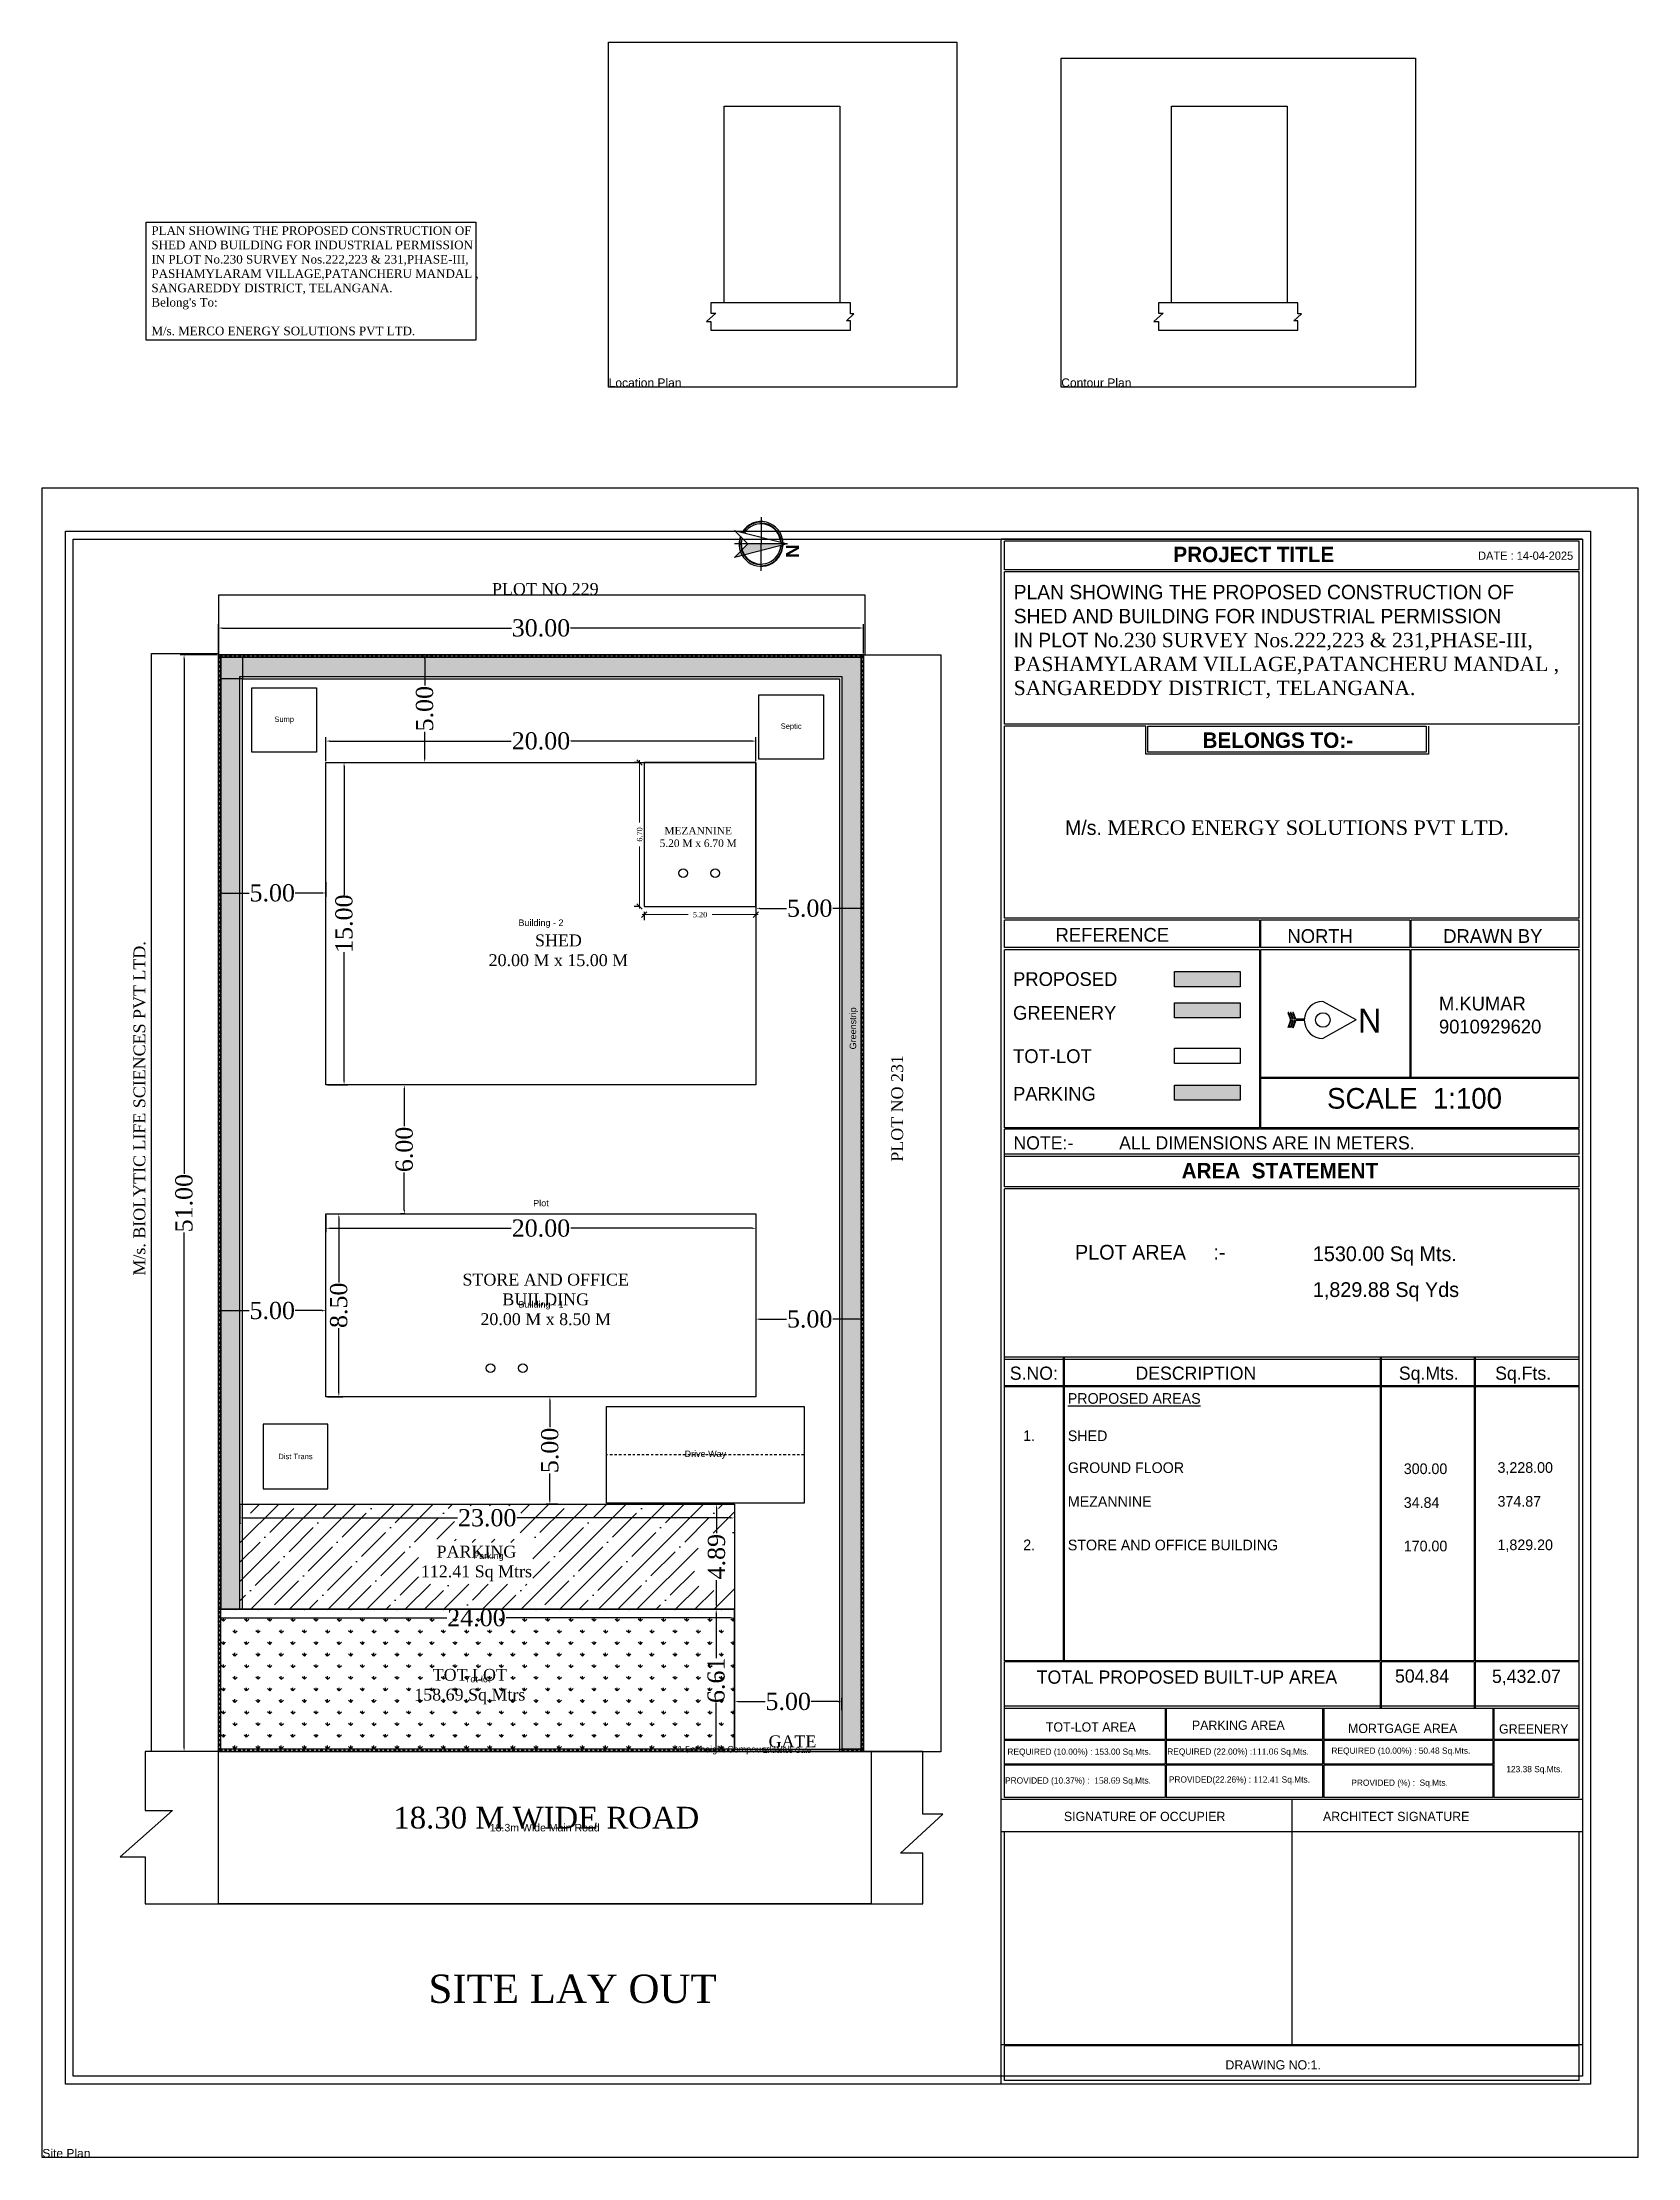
# Model space of a CAD drawing. Header units: metres. Extents: x 4203 to 4342, y -2959 to -2859.
# Drawn here: x 4203 to 4277.2, y -2959.3 to -2860.9 of the extents above; entities that cross this region are included whole.
import ezdxf

# ---------------------------------------------------------------- set-up
doc = ezdxf.new("R2010")
doc.units = ezdxf.units.M
doc.header["$LTSCALE"] = 0.1
doc.linetypes.add('CENTER', pattern=[2, 1.25, -0.25, 0.25, -0.25])
doc.layers.get('0').update_dxf_attribs({"true_color": 0xffffff})
for name, color, linetype, true_color in [('__BN_Accessory', 32, 'Continuous', 0xbd5e00), ('__BN_CompoundWall', 252, 'Continuous', 0x696969), ('__BN_ContourPlan', 7, 'Continuous', 0x9acd32), ('__BN_DirectionRef', 7, 'Continuous', 0x808000), ('__BN_Driveway', 71, 'Continuous', 0xd4ffaa), ('__BN_LocationPlan', 7, 'Continuous', 0x8b0000), ('__BN_MarkedLocation', 7, 'Continuous', 0xe6cf07), ('__BN_NetPlot', 145, 'Continuous', 0x567681), ('__BN_OrganizedOpenSpace', 2, 'Continuous', 0xffff00), ('__BN_Parking', 60, 'Continuous', 0xbfff00), ('__BN_Plot', 7, 'Continuous', 0xffffff), ('__BN_PlotAbuttingDetails', 135, 'Continuous', 0x568181), ('__BN_ProjectTitle', 7, 'Continuous', 0x32cd32), ('__BN_ProposedWork', 1, 'Continuous', 0xff0000), ('__BN_Road', 20, 'Continuous', 0xff3f00), ('__BN_SitePlan', 2, 'Continuous', 0xffff00)]:
    doc.layers.add(name, color=color, linetype=linetype, true_color=true_color)
doc.styles.add('BuildNowFont', font='arial.ttf')
doc.styles.add('PreDCRFont', font='times.ttf', dxfattribs={"height": 0.25})
doc.styles.add('SANSSERIFBOLD', font='SASB____.pfb', dxfattribs={"height": 0.3})
doc.styles.add('SPECTRUM GRID', font='arial.ttf', dxfattribs={"height": 0.5})
doc.styles.get("Standard").update_dxf_attribs({"font": 'times.ttf'})
doc.dimstyles.new('PDCR-PLOT-INT', dxfattribs={"dimtxt": 0.25, "dimasz": 0.25, "dimexe": 0.25, "dimexo": 0.25, "dimgap": 0.25, "dimtad": 0, "dimzin": 0, "dimdsep": 46, "dimtxsty": 'PreDCRFont', "dimblk": 'OBLIQUE', "dimcen": 0.5, "dimdle": 0.1, "dimadec": 0, "dimazin": 0, "dimtfac": 1, "dimtix": 1, "dimtofl": 0, "dimtmove": 1, "dimatfit": 1, "dimfxl": 1, "dimtolj": 1, "dimtzin": 0, "dimlwd": 15, "dimarcsym": 0})
doc.dimstyles.get("Standard").update_dxf_attribs({"dimtxt": 1.5, "dimasz": 0.18, "dimexe": 0.18, "dimexo": 0.0625, "dimgap": 0.09, "dimtad": 0, "dimtih": 1, "dimtoh": 1, "dimzin": 0, "dimdsep": 46, "dimtxsty": 'Standard', "dimcen": 0.09, "dimadec": 0, "dimazin": 0, "dimtfac": 1, "dimtofl": 0, "dimtmove": 0, "dimatfit": 3, "dimfxl": 1, "dimtolj": 1, "dimtzin": 0, "dimarcsym": 0})

msp = doc.modelspace()

# ---------------------------------------------------------------- texts
at = {"linetype": 'Continuous', "attachment_point": 1}
for s, width, gutter_width, insert, char_height in [('{\\fCalisto MT|b1|i0|c0|p18;PROJECT TITLE  }', 724.77923, 8.75, (4255.571, -2884.405), 0.71964), ('{\\fCalisto MT|b0|i0|c0|p18;DATE : 14-04-2025}', 25.10442, 8.75, (4269.746, -2884.631), 0.38408), ('\\A1;{\\fCalisto MT|b0|i0|c0|p18;\\H1.0041x;PLAN SHOWING THE PROPOSED CONSTRUCTION OF\\PSHED AND BUILDING FOR INDUSTRIAL PERMISSION \\PIN PLOT No.\\fTimes New Roman|b0|i0|c0|p18;\\H0.99592x;\\C0;230 SURVEY Nos.222,223 & 231,PHASE-III, \\PPASHAMYLARAM VILLAGE,PATANCHERU MANDAL , \\PSANGAREDDY DISTRICT, TELANGANA.}', 92.40125, 3120.157, (4248.145, -2886.18), 0.66669), ('{\\fCalisto MT|b1|i0|c0|p18;BELONGS TO:-}', 962.68629, 8.75, (4256.928, -2893.045), 0.71964), ('\\pxqc;{\\fCalisto MT|b0|i0|c0|p18;\\PM/s. \\A1;\\fTimes New Roman|b0|i0|c0|p18;\\C0;MERCO ENERGY SOLUTIONS PVT LTD.}', 87.83651, 8.75, (4216.94, -2896.005), 0.67777), ('{\\fCalisto MT|b0|i0|c0|p18;REFERENCE}', 25.10442, 8.75, (4250.093, -2902.139), 0.64013), ('{\\fCalisto MT|b0|i0|c0|p18;NORTH}', 25.10442, 8.75, (4260.878, -2902.195), 0.64013), ('{\\fCalisto MT|b0|i0|c0|p18;DRAWN BY}', 410.19017, 8.75, (4268.126, -2902.195), 0.64013), ('{\\fCalisto MT|b0|i0|c0|p18;PROPOSED}', 25.10442, 8.75, (4248.114, -2904.197), 0.64013), ('{\\fCalisto MT|b0|i0|c0|p18;M.KUMAR\\P9010929620}', 25.10442, 8.75, (4267.926, -2905.338), 0.64013), ('{\\fCalisto MT|b0|i0|c0|p18;GREENERY}', 25.10442, 8.75, (4248.114, -2905.768), 0.64013), ('{\\fCalisto MT|b0|i0|c0|p18;TOT-LOT}', 25.10442, 8.75, (4248.114, -2907.782), 0.64013), ('{\\fCalisto MT|b0|i0|c0|p18;PARKING}', 25.10442, 8.75, (4248.114, -2909.534), 0.64013), ('{\\fCalisto MT|b0|i0|c0|p18;SCALE  1:100}', 762.22971, 8.75, (4262.721, -2909.584), 0.96019), ('{\\fCalisto MT|b0|i0|c0|p18;NOTE:-^IALL DIMENSIONS ARE IN METERS.}', 2659.4751, 8.75, (4248.133, -2911.828), 0.61452), ('{\\fCalisto MT|b1|i0|c0|p18;AREA  STATEMENT}', 1010.98843, 8.75, (4255.957, -2913.067), 0.71964), ('{\\fCalisto MT|b0|i0|c0|p18;S.NO:}', 25.10442, 8.75, (4247.963, -2922.541), 0.61452), ('{\\fCalisto MT|b0|i0|c0|p18;DESCRIPTION}', 25.10442, 8.75, (4253.811, -2922.541), 0.61452), ('{\\fCalisto MT|b0|i0|c0|p18;Sq.Mts.}', 25.10442, 8.75, (4266.062, -2922.541), 0.61452), ('{\\fCalisto MT|b0|i0|c0|p18;Sq.Fts.}', 25.10442, 8.75, (4270.541, -2922.541), 0.61452), ('{\\fCalisto MT|b0|i0|c0|p18;TOTAL PROPOSED BUILT-UP AREA }', 1205.28261, 8.75, (4249.217, -2936.676), 0.61452), ('{\\fCalisto MT|b0|i0|c0|p18;504.84}', 25.10442, 8.75, (4265.884, -2936.627), 0.61452), ('{\\fCalisto MT|b0|i0|c0|p18;5,432.07}', 55.96533, 8.75, (4270.394, -2936.64), 0.61452), ('{\\fCalisto MT|b0|i0|c0|p18; TOT-LOT AREA }', 471.53749, 8.75, (4249.482, -2939.089), 0.43017), ('{\\fCalisto MT|b0|i0|c0|p18;  PARKING AREA }', 546.59305, 8.75, (4256.116, -2939.007), 0.43017), ('{\\fCalisto MT|b0|i0|c0|p18;MORTGAGE AREA }', 546.59305, 8.75, (4263.697, -2939.155), 0.43017), ('{\\fCalisto MT|b0|i0|c0|p18;GREENERY }', 25.10442, 8.75, (4270.722, -2939.18), 0.43017), ('{\\fCalisto MT|b0|i0|c0|p18;REQUIRED (10.00%) : 153.00 Sq.Mts.}', 913.45203, 8.75, (4247.853, -2940.307), 0.2907), ('{\\fCalisto MT|b0|i0|c0|p18;REQUIRED (22.00%) :}111.06 {\\fCalisto MT|b0|i0|c0|p18;Sq.Mts.}', 1567.25219, 8.75, (4255.287, -2940.302), 0.2907), ('{\\fCalisto MT|b0|i0|c0|p18;REQUIRED (10.00%) : 50.48 Sq.Mts.}', 1567.25219, 8.75, (4262.925, -2940.26), 0.2907), ('{\\fCalisto MT|b0|i0|c0|p18;PROVIDED (10.37%) : } 158.69 {\\fCalisto MT|b0|i0|c0|p18;Sq.Mts.}', 913.45203, 8.75, (4247.743, -2941.647), 0.2907), ('\\pxt9;{\\fCalisto MT|b0|i0|c0|p18;PROVIDED(22.26%) : }112.41{\\fCalisto MT|b0|i0|c0|p18; Sq.Mts.}', 1567.25219, 8.75, (4255.361, -2941.601), 0.2907), ('{\\fCalisto MT|b0|i0|c0|p18;PROVIDED (%) :  Sq.Mts.}', 1567.25219, 8.75, (4263.85, -2941.75), 0.2907), ('{\\fCalisto MT|b0|i0|c0|p18;123.38 Sq.Mts.}', 25.10442, 8.75, (4271.06, -2941.116), 0.2907), ('{\\fCalisto MT|b0|i0|c0|p18;SIGNATURE OF OCCUPIER}', 940.0367, 8.75, (4250.48, -2943.25), 0.43017), ('{\\fCalisto MT|b0|i0|c0|p18;ARCHITECT SIGNATURE }', 668.08901, 8.75, (4262.532, -2943.25), 0.43017), ('{\\fCalisto MT|b0|i0|c0|p18;DRAWING NO:1.}', 614.79869, 8.75, (4257.993, -2954.805), 0.43017)]:
    msp.add_mtext_dynamic_manual_height_columns(s, width=width, gutter_width=gutter_width, heights=[0], dxfattribs=dict(at, insert=insert, char_height=char_height))
at = {"attachment_point": 7, "style": 'SPECTRUM GRID'}
for s, insert, char_height, width in [('\\pxqc,t11;{\\fTimes New Roman|b0|i0|c0|p18;PLOT NO 229}', (4222.457, -2886.657, -301.664), 0.55237, 7.79975), ('\\pxqc,t11;{\\fTimes New Roman|b0|i0|c0|p18;MEZANNINE\\P5.20 M x 6.70 M}', (4230.996, -2898.381, -191.277), 0.35025, 4.9456), ('\\pxqc,t11;{\\fTimes New Roman|b0|i0|c0|p18;SHED\\P20.00 M x 15.00 M}', (4223.066, -2903.926, -301.664), 0.55237, 7.79975), ('\\pxqc,t11;{\\fTimes New Roman|b0|i0|c0|p18;STORE AND OFFICE BUILDING\\P20.00 M x 8.50 M}', (4222.475, -2920.624, -301.664), 0.55237, 7.79975), ('\\pxqc,t11;{\\fTimes New Roman|b0|i0|c0|p18;PARKING\\P112.41 Sq Mtrs}', (4219.253, -2932.523, -301.664), 0.55237, 7.79975), ('\\pxqc,t11;{\\fTimes New Roman|b0|i0|c0|p18;TOT LOT\\P158.69 Sq Mtrs}', (4218.945, -2938.254, -301.664), 0.55237, 7.79975), ('\\pxqc,t11;{\\fTimes New Roman|b0|i0|c0|p18;GATE}', (4233.956, -2940.257, -301.664), 0.55237, 7.79975), ('\\pxqc,t11;{\\fTimes New Roman|b0|i0|c0|p18;18.30 M WIDE ROAD}', (4219.277, -2944.049, -377.866), 1.00936, 14.25251), ('\\pxqc,t5,11;{\\fTimes New Roman|b0|i0|c0|p18;SITE LAY OUT}', (4218.306, -2952.158, -720.861), 1.31996, 18.63841)]:
    msp.add_mtext(s, dxfattribs=dict(at, insert=insert, char_height=char_height, width=width))
at = {"char_height": 0.55237, "width": 18.62263, "attachment_point": 7, "rotation": 90, "style": 'SPECTRUM GRID'}
for s, insert in [('\\pxqc,t11;{\\fTimes New Roman|b0|i0|c0|p18;M/s. BIOLYTIC LIFE SCIENCES PVT LTD.}', (4207.765, -2919.843, -301.664)), ('\\pxqc,t11;{\\fTimes New Roman|b0|i0|c0|p18;PLOT NO 231}', (4243.008, -2919.843, -301.664))]:
    msp.add_mtext(s, dxfattribs=dict(at, insert=insert))
at = {"linetype": 'Continuous', "insert": (4264.169, -2907.009), "char_height": 1.11754, "attachment_point": 7, "rotation": 0.16406}
msp.add_mtext_dynamic_manual_height_columns('{\\fCalisto MT|b0|i0|c0|p18;N}', width=25.10442, gutter_width=8.75, heights=[0], dxfattribs=at)
at = {"char_height": 0.68769, "attachment_point": 1}
for s, width, insert in [('{\\fCalisto MT|b0|i0|c0|p18;        PLOT AREA     :-}', 250.94222, (4248.952, -2916.879)), ('{\\fCalisto MT|b0|i0|c0|p18;1530.00 Sq Mts.}', 42.74354, (4262.061, -2916.949)), ('{\\fCalisto MT|b0|i0|c0|p18;1,829.88 Sq Yds}', 42.74354, (4262.061, -2918.616))]:
    msp.add_mtext_dynamic_manual_height_columns(s, width=width, gutter_width=6.056, heights=[0], dxfattribs=dict(at, insert=insert))
at = {"color": 1, "linetype": 'Continuous', "char_height": 0.495, "attachment_point": 1}
for s, width, insert in [('{\\fCalisto MT|b0|i0|c0|p18;\\LPROPOSED AREAS}', 103.66517, (4250.662, -2923.775)), ('{\\fCalisto MT|b0|i0|c0|p18;1.}', 103.66517, (4248.589, -2925.506)), ('{\\fCalisto MT|b0|i0|c0|p18;SHED}', 103.66517, (4250.662, -2925.512)), ('{\\fCalisto MT|b0|i0|c0|p18;GROUND FLOOR}', 103.66517, (4250.662, -2926.996)), ('{\\fCalisto MT|b0|i0|c0|p18;300.00}', 25.10442, (4266.29, -2927.045)), ('{\\fCalisto MT|b0|i0|c0|p18;3,228.00}', 25.10442, (4270.652, -2926.988)), ('{\\fCalisto MT|b0|i0|c0|p18;MEZANNINE}', 103.66517, (4250.662, -2928.569)), ('{\\fCalisto MT|b0|i0|c0|p18;34.84}', 25.10442, (4266.29, -2928.618)), ('{\\fCalisto MT|b0|i0|c0|p18;374.87}', 25.10442, (4270.652, -2928.562)), ('{\\fCalisto MT|b0|i0|c0|p18;2.}', 103.66517, (4248.589, -2930.586)), ('{\\fCalisto MT|b0|i0|c0|p18;STORE AND OFFICE BUILDING}', 103.66517, (4250.662, -2930.592)), ('{\\fCalisto MT|b0|i0|c0|p18;170.00}', 25.10442, (4266.29, -2930.64)), ('{\\fCalisto MT|b0|i0|c0|p18;1,829.20}', 25.10442, (4270.652, -2930.584))]:
    msp.add_mtext_dynamic_manual_height_columns(s, width=width, gutter_width=8.75, heights=[0], dxfattribs=dict(at, insert=insert))
at = {"layer": '__BN_Accessory', "color": 32, "true_color": 0xbd5e00, "char_height": 0.25, "attachment_point": 5, "style": 'BuildNowFont'}
for s, insert, width in [('Sump', (4214.21, -2892.469), 2.85), ('Septic', (4237.794, -2892.79), 2.85), ('Dist Trans', (4214.738, -2926.723), 2.85), ('Entrance Gate', (4237.6, -2940.385), 4.6455)]:
    msp.add_mtext(s, dxfattribs=dict(at, insert=insert, width=width))
at = {"layer": '__BN_CompoundWall', "color": 251, "true_color": 0x696969, "insert": (4235.155, -2940.385), "char_height": 0.3, "width": 30, "attachment_point": 5, "style": 'BuildNowFont'}
msp.add_mtext('1.5m height Compound Wall', dxfattribs=at)
at = {"layer": '__BN_ContourPlan', "color": 62, "true_color": 0x9acd32, "insert": (4250.357, -2876.781), "char_height": 0.4, "width": 13.18953, "attachment_point": 4, "style": 'BuildNowFont'}
msp.add_mtext('Contour Plan', dxfattribs=at)
at = {"layer": '__BN_Driveway', "color": 61, "true_color": 0xd4ffaa, "insert": (4233.803, -2926.64), "char_height": 0.3, "width": 8.74086, "attachment_point": 5, "style": 'BuildNowFont'}
msp.add_mtext('Drive Way', dxfattribs=at)
at = {"layer": '__BN_LocationPlan', "color": 16, "true_color": 0x8b0000, "insert": (4229.307, -2876.781), "char_height": 0.4, "width": 12.954, "attachment_point": 4, "style": 'BuildNowFont'}
msp.add_mtext('Location Plan', dxfattribs=at)
at = {"layer": '__BN_OrganizedOpenSpace', "color": 2, "true_color": 0xffff00, "insert": (4240.712, -2906.81), "char_height": 0.3, "width": 1.344, "attachment_point": 5, "rotation": 90, "style": 'BuildNowFont'}
msp.add_mtext('Greenstrip', dxfattribs=at)
at = {"layer": '__BN_OrganizedOpenSpace', "color": 2, "true_color": 0xffff00, "insert": (4223.21, -2937.079), "char_height": 0.3, "width": 22.6955, "attachment_point": 5, "style": 'BuildNowFont'}
msp.add_mtext('Tot-lot', dxfattribs=at)
at = {"layer": '__BN_Parking', "color": 60, "true_color": 0xbfff00, "insert": (4223.71, -2931.384), "char_height": 0.3, "width": 21.7455, "attachment_point": 5, "style": 'BuildNowFont'}
msp.add_mtext('Parking', dxfattribs=at)
at = {"layer": '__BN_Plot', "color": 7, "true_color": 0xffffff, "insert": (4226.155, -2914.94), "char_height": 0.3, "width": 28.5, "attachment_point": 5, "style": 'BuildNowFont'}
msp.add_mtext('Plot', dxfattribs=at)
at = {"layer": '__BN_ProjectTitle', "color": 82, "true_color": 0x32cd32, "insert": (4208.036, -2869.503), "char_height": 0.4, "attachment_point": 1, "style": 'PreDCRFont'}
msp.add_mtext("PLAN SHOWING THE PROPOSED CONSTRUCTION OF\\PSHED AND BUILDING FOR INDUSTRIAL PERMISSION \\PIN PLOT No.230 SURVEY Nos.222,223 & 231,PHASE-III, \\PPASHAMYLARAM VILLAGE,PATANCHERU MANDAL , \\PSANGAREDDY DISTRICT, TELANGANA.\\PBelong's To: \\P\\PM/s. MERCO ENERGY SOLUTIONS PVT LTD.\\P", dxfattribs=at)
at = {"layer": '__BN_ProposedWork', "color": 1, "true_color": 0xff0000, "char_height": 0.3, "width": 19, "attachment_point": 5, "style": 'BuildNowFont'}
for s, insert in [('Building - 2', (4226.155, -2901.94)), ('Building - 1', (4226.155, -2919.69))]:
    msp.add_mtext(s, dxfattribs=dict(at, insert=insert))
at = {"layer": '__BN_Road', "color": 20, "true_color": 0xff3f00, "insert": (4226.331, -2943.989), "char_height": 0.35, "width": 28.83498, "attachment_point": 5, "style": 'BuildNowFont'}
msp.add_mtext('18.3m Wide Main Road', dxfattribs=at)
at = {"layer": '__BN_SitePlan', "color": 2, "true_color": 0xffff00, "insert": (4202.962, -2959.134), "char_height": 0.4, "width": 59.36919, "attachment_point": 4, "style": 'BuildNowFont'}
msp.add_mtext('Site Plan', dxfattribs=at)

# ---------------------------------------------------------------- blocks, each defined once
blk = doc.blocks.new('*D54')
at = {"color": 0, "lineweight": -2, "transparency": 16777216}
for p, q in [((4211.155, -2889.377), (4211.155, -2888.009)), ((4211.335, -2888.189), (4224.781, -2888.189)), ((4240.975, -2888.189), (4227.529, -2888.189)), ((4241.155, -2889.377), (4241.155, -2888.009))]:
    blk.add_line(p, q, dxfattribs=at)
at = {"color": 0, "transparency": 16777216}
for points in [[(4211.335, -2888.159), (4211.335, -2888.219), (4211.155, -2888.189)], [(4240.975, -2888.159), (4240.975, -2888.219), (4241.155, -2888.189)]]:
    blk.add_solid(points, dxfattribs=at)
at = {"layer": 'Defpoints', "color": 0, "transparency": 16777216}
for p in [(4241.155, -2888.189), (4211.155, -2889.44), (4241.155, -2889.44)]:
    blk.add_point(p, dxfattribs=at)
at = {"color": 0, "transparency": 16777216, "insert": (4226.155, -2888.189), "char_height": 0.8, "attachment_point": 5}
blk.add_mtext('\\A1;30.00', dxfattribs=at)
blk = doc.blocks.new('*D55')
at = {"color": 0, "lineweight": -2, "transparency": 16777216}
for p, q in [((4211.093, -2889.44), (4209.374, -2889.44)), ((4209.554, -2889.62), (4209.554, -2913.57)), ((4209.554, -2940.26), (4209.554, -2916.309)), ((4211.093, -2940.44), (4209.374, -2940.44))]:
    blk.add_line(p, q, dxfattribs=at)
at = {"color": 0, "transparency": 16777216}
for points in [[(4209.524, -2889.62), (4209.584, -2889.62), (4209.554, -2889.44)], [(4209.524, -2940.26), (4209.584, -2940.26), (4209.554, -2940.44)]]:
    blk.add_solid(points, dxfattribs=at)
at = {"layer": 'Defpoints', "color": 0, "transparency": 16777216}
for p in [(4211.155, -2889.44), (4209.554, -2940.44), (4211.155, -2940.44)]:
    blk.add_point(p, dxfattribs=at)
at = {"color": 0, "transparency": 16777216, "insert": (4209.554, -2914.94), "char_height": 0.8, "attachment_point": 5, "rotation": 90}
blk.add_mtext('\\A1;51.00', dxfattribs=at)
blk = doc.blocks.new('*D56')
at = {"color": 0, "lineweight": -2, "transparency": 16777216}
for p, q in [((4235.155, -2938.527), (4235.155, -2937.943)), ((4240.155, -2938.527), (4240.155, -2937.943)), ((4235.335, -2938.123), (4236.581, -2938.123)), ((4239.975, -2938.123), (4238.729, -2938.123))]:
    blk.add_line(p, q, dxfattribs=at)
at = {"color": 0, "transparency": 16777216}
for points in [[(4235.335, -2938.093), (4235.335, -2938.153), (4235.155, -2938.123)], [(4239.975, -2938.093), (4239.975, -2938.153), (4240.155, -2938.123)]]:
    blk.add_solid(points, dxfattribs=at)
at = {"layer": 'Defpoints', "color": 0, "transparency": 16777216}
for p in [(4235.155, -2938.589), (4240.155, -2938.123), (4240.155, -2938.589)]:
    blk.add_point(p, dxfattribs=at)
at = {"color": 0, "transparency": 16777216, "insert": (4237.655, -2938.123), "char_height": 0.8, "attachment_point": 5}
blk.add_mtext('\\A1;5.00', dxfattribs=at)
blk = doc.blocks.new('*D57')
at = {"color": 0, "lineweight": -2, "transparency": 16777216}
for p, q in [((4216.155, -2894.377), (4216.155, -2893.265)), ((4216.335, -2893.445), (4224.77, -2893.445)), ((4235.975, -2893.445), (4227.54, -2893.445)), ((4236.155, -2894.377), (4236.155, -2893.265))]:
    blk.add_line(p, q, dxfattribs=at)
at = {"color": 0, "transparency": 16777216}
for points in [[(4216.335, -2893.415), (4216.335, -2893.475), (4216.155, -2893.445)], [(4235.975, -2893.415), (4235.975, -2893.475), (4236.155, -2893.445)]]:
    blk.add_solid(points, dxfattribs=at)
at = {"layer": 'Defpoints', "color": 0, "transparency": 16777216}
for p in [(4216.155, -2893.445), (4216.155, -2894.44), (4236.155, -2894.44)]:
    blk.add_point(p, dxfattribs=at)
at = {"color": 0, "transparency": 16777216, "insert": (4226.155, -2893.445), "char_height": 0.8, "attachment_point": 5}
blk.add_mtext('\\A1;20.00', dxfattribs=at)
blk = doc.blocks.new('*D58')
at = {"color": 0, "lineweight": -2, "transparency": 16777216}
for p, q in [((4234.079, -2928.94), (4234.504, -2928.94)), ((4234.324, -2929.12), (4234.324, -2930.295)), ((4234.324, -2933.647), (4234.324, -2932.473)), ((4234.079, -2933.827), (4234.504, -2933.827))]:
    blk.add_line(p, q, dxfattribs=at)
at = {"color": 0, "transparency": 16777216}
for points in [[(4234.294, -2929.12), (4234.354, -2929.12), (4234.324, -2928.94)], [(4234.294, -2933.647), (4234.354, -2933.647), (4234.324, -2933.827)]]:
    blk.add_solid(points, dxfattribs=at)
at = {"layer": 'Defpoints', "color": 0, "transparency": 16777216}
for p in [(4234.016, -2928.94), (4234.016, -2933.827), (4234.324, -2933.827)]:
    blk.add_point(p, dxfattribs=at)
at = {"color": 0, "transparency": 16777216, "insert": (4234.324, -2931.384), "char_height": 0.8, "attachment_point": 5, "rotation": 90}
blk.add_mtext('\\A1;4.89', dxfattribs=at)
blk = doc.blocks.new('*D59')
at = {"color": 0, "lineweight": -2, "transparency": 16777216}
for p, q in [((4235.093, -2933.827), (4234.126, -2933.827)), ((4234.306, -2934.007), (4234.306, -2936.108)), ((4234.306, -2940.26), (4234.306, -2938.16)), ((4235.093, -2940.44), (4234.126, -2940.44))]:
    blk.add_line(p, q, dxfattribs=at)
at = {"color": 0, "transparency": 16777216}
for points in [[(4234.276, -2934.007), (4234.336, -2934.007), (4234.306, -2933.827)], [(4234.276, -2940.26), (4234.336, -2940.26), (4234.306, -2940.44)]]:
    blk.add_solid(points, dxfattribs=at)
at = {"layer": 'Defpoints', "color": 0, "transparency": 16777216}
for p in [(4235.155, -2933.827), (4234.306, -2940.44), (4235.155, -2940.44)]:
    blk.add_point(p, dxfattribs=at)
at = {"color": 0, "transparency": 16777216, "insert": (4234.306, -2937.134), "char_height": 0.8, "attachment_point": 5, "rotation": 90}
blk.add_mtext('\\A1;6.61', dxfattribs=at)
blk = doc.blocks.new('*D60')
at = {"color": 0, "lineweight": -2, "transparency": 16777216}
for p, q in [((4212.155, -2929.002), (4212.155, -2929.76)), ((4235.155, -2929.002), (4235.155, -2929.76)), ((4212.335, -2929.58), (4222.27, -2929.58)), ((4234.975, -2929.58), (4225.04, -2929.58))]:
    blk.add_line(p, q, dxfattribs=at)
at = {"color": 0, "transparency": 16777216}
for points in [[(4212.335, -2929.55), (4212.335, -2929.61), (4212.155, -2929.58)], [(4234.975, -2929.55), (4234.975, -2929.61), (4235.155, -2929.58)]]:
    blk.add_solid(points, dxfattribs=at)
at = {"layer": 'Defpoints', "color": 0, "transparency": 16777216}
for p in [(4212.155, -2928.94), (4235.155, -2928.94), (4235.155, -2929.58)]:
    blk.add_point(p, dxfattribs=at)
at = {"color": 0, "transparency": 16777216, "insert": (4223.655, -2929.58), "char_height": 0.8, "attachment_point": 5}
blk.add_mtext('\\A1;23.00', dxfattribs=at)
blk = doc.blocks.new('*D61')
at = {"color": 0, "lineweight": -2, "transparency": 16777216}
for p, q in [((4211.155, -2933.89), (4211.155, -2934.408)), ((4235.155, -2933.89), (4235.155, -2934.408)), ((4211.335, -2934.228), (4221.77, -2934.228)), ((4234.975, -2934.228), (4224.54, -2934.228))]:
    blk.add_line(p, q, dxfattribs=at)
at = {"color": 0, "transparency": 16777216}
for points in [[(4211.335, -2934.198), (4211.335, -2934.258), (4211.155, -2934.228)], [(4234.975, -2934.198), (4234.975, -2934.258), (4235.155, -2934.228)]]:
    blk.add_solid(points, dxfattribs=at)
at = {"layer": 'Defpoints', "color": 0, "transparency": 16777216}
for p in [(4211.155, -2933.827), (4235.155, -2933.827), (4235.155, -2934.228)]:
    blk.add_point(p, dxfattribs=at)
at = {"color": 0, "transparency": 16777216, "insert": (4223.155, -2934.228), "char_height": 0.8, "attachment_point": 5}
blk.add_mtext('\\A1;24.00', dxfattribs=at)
blk = doc.blocks.new('*D62')
at = {"color": 0, "lineweight": -2, "transparency": 16777216}
for p, q in [((4226.937, -2923.94), (4226.39, -2923.94)), ((4226.57, -2924.12), (4226.57, -2925.366)), ((4226.57, -2928.76), (4226.57, -2927.514)), ((4226.937, -2928.94), (4226.39, -2928.94))]:
    blk.add_line(p, q, dxfattribs=at)
at = {"color": 0, "transparency": 16777216}
for points in [[(4226.54, -2924.12), (4226.6, -2924.12), (4226.57, -2923.94)], [(4226.54, -2928.76), (4226.6, -2928.76), (4226.57, -2928.94)]]:
    blk.add_solid(points, dxfattribs=at)
at = {"layer": 'Defpoints', "color": 0, "transparency": 16777216}
for p in [(4226.999, -2923.94), (4226.57, -2928.94), (4226.999, -2928.94)]:
    blk.add_point(p, dxfattribs=at)
at = {"color": 0, "transparency": 16777216, "insert": (4226.57, -2926.44), "char_height": 0.8, "attachment_point": 5, "rotation": 90}
blk.add_mtext('\\A1;5.00', dxfattribs=at)
blk = doc.blocks.new('*D63')
at = {"color": 0, "lineweight": -2, "transparency": 16777216}
for p, q in [((4236.155, -2919.752), (4236.155, -2920.514)), ((4241.155, -2919.752), (4241.155, -2920.514)), ((4236.335, -2920.334), (4237.581, -2920.334)), ((4240.975, -2920.334), (4239.729, -2920.334))]:
    blk.add_line(p, q, dxfattribs=at)
at = {"color": 0, "transparency": 16777216}
for points in [[(4236.335, -2920.304), (4236.335, -2920.364), (4236.155, -2920.334)], [(4240.975, -2920.304), (4240.975, -2920.364), (4241.155, -2920.334)]]:
    blk.add_solid(points, dxfattribs=at)
at = {"layer": 'Defpoints', "color": 0, "transparency": 16777216}
for p in [(4236.155, -2919.69), (4241.155, -2919.69), (4241.155, -2920.334)]:
    blk.add_point(p, dxfattribs=at)
at = {"color": 0, "transparency": 16777216, "insert": (4238.655, -2920.334), "char_height": 0.8, "attachment_point": 5}
blk.add_mtext('\\A1;5.00', dxfattribs=at)
blk = doc.blocks.new('*D64')
at = {"color": 0, "lineweight": -2, "transparency": 16777216}
for p, q in [((4220.591, -2889.44), (4220.927, -2889.44)), ((4220.747, -2889.62), (4220.747, -2890.866)), ((4220.747, -2894.26), (4220.747, -2893.014)), ((4220.591, -2894.44), (4220.927, -2894.44))]:
    blk.add_line(p, q, dxfattribs=at)
at = {"color": 0, "transparency": 16777216}
for points in [[(4220.717, -2889.62), (4220.777, -2889.62), (4220.747, -2889.44)], [(4220.717, -2894.26), (4220.777, -2894.26), (4220.747, -2894.44)]]:
    blk.add_solid(points, dxfattribs=at)
at = {"layer": 'Defpoints', "color": 0, "transparency": 16777216}
for p in [(4220.529, -2889.44), (4220.529, -2894.44), (4220.747, -2894.44)]:
    blk.add_point(p, dxfattribs=at)
at = {"color": 0, "transparency": 16777216, "insert": (4220.747, -2891.94), "char_height": 0.8, "attachment_point": 5, "rotation": 90}
blk.add_mtext('\\A1;5.00', dxfattribs=at)
blk = doc.blocks.new('*D65')
at = {"color": 0, "lineweight": -2, "transparency": 16777216}
for p, q in [((4211.155, -2900.012), (4211.155, -2900.694)), ((4211.335, -2900.514), (4212.581, -2900.514)), ((4215.975, -2900.514), (4214.729, -2900.514)), ((4216.155, -2900.012), (4216.155, -2900.694))]:
    blk.add_line(p, q, dxfattribs=at)
at = {"color": 0, "transparency": 16777216}
for points in [[(4211.335, -2900.484), (4211.335, -2900.544), (4211.155, -2900.514)], [(4215.975, -2900.484), (4215.975, -2900.544), (4216.155, -2900.514)]]:
    blk.add_solid(points, dxfattribs=at)
at = {"layer": 'Defpoints', "color": 0, "transparency": 16777216}
for p in [(4211.155, -2899.95), (4216.155, -2899.95), (4216.155, -2900.514)]:
    blk.add_point(p, dxfattribs=at)
at = {"color": 0, "transparency": 16777216, "insert": (4213.655, -2900.514), "char_height": 0.8, "attachment_point": 5}
blk.add_mtext('\\A1;5.00', dxfattribs=at)
blk = doc.blocks.new('*D66')
at = {"color": 0, "lineweight": -2, "transparency": 16777216}
for p, q in [((4236.155, -2901.164), (4236.155, -2901.047)), ((4236.335, -2901.227), (4237.581, -2901.227)), ((4240.975, -2901.227), (4239.729, -2901.227)), ((4241.155, -2901.164), (4241.155, -2901.047))]:
    blk.add_line(p, q, dxfattribs=at)
at = {"color": 0, "transparency": 16777216}
for points in [[(4236.335, -2901.197), (4236.335, -2901.257), (4236.155, -2901.227)], [(4240.975, -2901.197), (4240.975, -2901.257), (4241.155, -2901.227)]]:
    blk.add_solid(points, dxfattribs=at)
at = {"layer": 'Defpoints', "color": 0, "transparency": 16777216}
for p in [(4236.155, -2901.227), (4241.155, -2901.227), (4241.155, -2901.227)]:
    blk.add_point(p, dxfattribs=at)
at = {"color": 0, "transparency": 16777216, "insert": (4238.655, -2901.227), "char_height": 0.8, "attachment_point": 5}
blk.add_mtext('\\A1;5.00', dxfattribs=at)
blk = doc.blocks.new('*D67')
at = {"color": 0, "lineweight": -2, "transparency": 16777216}
for p, q in [((4216.218, -2894.44), (4217.177, -2894.44)), ((4216.997, -2894.62), (4216.997, -2900.611)), ((4216.997, -2909.26), (4216.997, -2903.268)), ((4216.218, -2909.44), (4217.177, -2909.44))]:
    blk.add_line(p, q, dxfattribs=at)
at = {"color": 0, "transparency": 16777216}
for points in [[(4216.967, -2894.62), (4217.027, -2894.62), (4216.997, -2894.44)], [(4216.967, -2909.26), (4217.027, -2909.26), (4216.997, -2909.44)]]:
    blk.add_solid(points, dxfattribs=at)
at = {"layer": 'Defpoints', "color": 0, "transparency": 16777216}
for p in [(4216.155, -2894.44), (4216.997, -2894.44), (4216.155, -2909.44)]:
    blk.add_point(p, dxfattribs=at)
at = {"color": 0, "transparency": 16777216, "insert": (4216.997, -2901.94), "char_height": 0.8, "attachment_point": 5, "rotation": 90}
blk.add_mtext('\\A1;15.00', dxfattribs=at)
blk = doc.blocks.new('*D68')
at = {"color": 0, "lineweight": -2, "transparency": 16777216}
for p, q in [((4219.816, -2909.44), (4219.619, -2909.44)), ((4219.799, -2909.62), (4219.799, -2911.363)), ((4219.799, -2915.26), (4219.799, -2913.517)), ((4219.816, -2915.44), (4219.619, -2915.44))]:
    blk.add_line(p, q, dxfattribs=at)
at = {"color": 0, "transparency": 16777216}
for points in [[(4219.769, -2909.62), (4219.829, -2909.62), (4219.799, -2909.44)], [(4219.769, -2915.26), (4219.829, -2915.26), (4219.799, -2915.44)]]:
    blk.add_solid(points, dxfattribs=at)
at = {"layer": 'Defpoints', "color": 0, "transparency": 16777216}
for p in [(4219.878, -2909.44), (4219.799, -2915.44), (4219.878, -2915.44)]:
    blk.add_point(p, dxfattribs=at)
at = {"color": 0, "transparency": 16777216, "insert": (4219.799, -2912.44), "char_height": 0.8, "attachment_point": 5, "rotation": 90}
blk.add_mtext('\\A1;6.00', dxfattribs=at)
blk = doc.blocks.new('*D69')
at = {"color": 0, "lineweight": -2, "transparency": 16777216}
for p, q in [((4211.155, -2920.153), (4211.155, -2919.759)), ((4211.335, -2919.939), (4212.581, -2919.939)), ((4215.975, -2919.939), (4214.729, -2919.939)), ((4216.155, -2920.153), (4216.155, -2919.759))]:
    blk.add_line(p, q, dxfattribs=at)
at = {"color": 0, "transparency": 16777216}
for points in [[(4211.335, -2919.909), (4211.335, -2919.969), (4211.155, -2919.939)], [(4215.975, -2919.909), (4215.975, -2919.969), (4216.155, -2919.939)]]:
    blk.add_solid(points, dxfattribs=at)
at = {"layer": 'Defpoints', "color": 0, "transparency": 16777216}
for p in [(4211.155, -2920.216), (4216.155, -2919.939), (4216.155, -2920.216)]:
    blk.add_point(p, dxfattribs=at)
at = {"color": 0, "transparency": 16777216, "insert": (4213.655, -2919.939), "char_height": 0.8, "attachment_point": 5}
blk.add_mtext('\\A1;5.00', dxfattribs=at)
blk = doc.blocks.new('*D70')
at = {"color": 0, "lineweight": -2, "transparency": 16777216}
for p, q in [((4216.155, -2915.502), (4216.155, -2916.287)), ((4216.335, -2916.107), (4224.77, -2916.107)), ((4235.975, -2916.107), (4227.54, -2916.107)), ((4236.155, -2915.502), (4236.155, -2916.287))]:
    blk.add_line(p, q, dxfattribs=at)
at = {"color": 0, "transparency": 16777216}
for points in [[(4216.335, -2916.077), (4216.335, -2916.137), (4216.155, -2916.107)], [(4235.975, -2916.077), (4235.975, -2916.137), (4236.155, -2916.107)]]:
    blk.add_solid(points, dxfattribs=at)
at = {"layer": 'Defpoints', "color": 0, "transparency": 16777216}
for p in [(4216.155, -2915.44), (4216.155, -2916.107), (4236.155, -2915.44)]:
    blk.add_point(p, dxfattribs=at)
at = {"color": 0, "transparency": 16777216, "insert": (4226.155, -2916.107), "char_height": 0.8, "attachment_point": 5}
blk.add_mtext('\\A1;20.00', dxfattribs=at)
blk = doc.blocks.new('*D71')
at = {"color": 0, "lineweight": -2, "transparency": 16777216}
for p, q in [((4216.218, -2915.44), (4216.933, -2915.44)), ((4216.753, -2915.62), (4216.753, -2918.623)), ((4216.753, -2923.76), (4216.753, -2920.757)), ((4216.218, -2923.94), (4216.933, -2923.94))]:
    blk.add_line(p, q, dxfattribs=at)
at = {"color": 0, "transparency": 16777216}
for points in [[(4216.723, -2915.62), (4216.783, -2915.62), (4216.753, -2915.44)], [(4216.723, -2923.76), (4216.783, -2923.76), (4216.753, -2923.94)]]:
    blk.add_solid(points, dxfattribs=at)
at = {"layer": 'Defpoints', "color": 0, "transparency": 16777216}
for p in [(4216.155, -2915.44), (4216.155, -2923.94), (4216.753, -2923.94)]:
    blk.add_point(p, dxfattribs=at)
at = {"color": 0, "transparency": 16777216, "insert": (4216.753, -2919.69), "char_height": 0.8, "attachment_point": 5, "rotation": 90}
blk.add_mtext('\\A1;8.50', dxfattribs=at)
blk = doc.blocks.new('LIM')
at = {"linetype": 'Continuous'}
for points in [[(275586.657, 1909585.925), (275586.657, 1909585.636)], [(275586.667, 1909585.925), (275586.667, 1909585.636)], [(275588.126, 1909585.925), (275588.126, 1909585.636)], [(275588.136, 1909585.925), (275588.136, 1909585.636)], [(275589.715, 1909585.925), (275589.715, 1909585.636)], [(275589.725, 1909585.925), (275589.725, 1909585.636)], [(275586.657, 1909585.636), (275585.156, 1909585.636)], [(275586.657, 1909585.626), (275585.156, 1909585.626)], [(275586.657, 1909585.626), (275586.657, 1909585.405)], [(275588.126, 1909585.636), (275586.667, 1909585.636)], [(275588.126, 1909585.626), (275586.667, 1909585.626)], [(275586.667, 1909585.626), (275586.667, 1909585.405)], [(275588.126, 1909585.626), (275588.126, 1909585.405)], [(275589.715, 1909585.636), (275588.136, 1909585.636)], [(275589.715, 1909585.626), (275588.136, 1909585.626)], [(275588.136, 1909585.626), (275588.136, 1909585.405)], [(275589.715, 1909585.626), (275589.715, 1909585.405)], [(275590.521, 1909585.636), (275589.725, 1909585.636)], [(275590.521, 1909585.626), (275589.725, 1909585.626)], [(275589.725, 1909585.626), (275589.725, 1909585.094)], [(275586.657, 1909585.405), (275585.156, 1909585.405)], [(275586.657, 1909585.395), (275585.156, 1909585.395)], [(275586.657, 1909585.395), (275586.657, 1909585.094)], [(275588.126, 1909585.405), (275586.667, 1909585.405)], [(275586.667, 1909585.395), (275586.667, 1909585.094)], [(275588.126, 1909585.395), (275586.667, 1909585.395)], [(275588.126, 1909585.395), (275588.126, 1909585.094)], [(275589.715, 1909585.405), (275588.136, 1909585.405)], [(275589.715, 1909585.395), (275588.136, 1909585.395)], [(275588.136, 1909585.395), (275588.136, 1909585.094)], [(275589.715, 1909585.395), (275589.715, 1909585.094)], [(275590.551, 1909585.074), (275585.126, 1909585.074)], [(275586.657, 1909585.094), (275585.156, 1909585.094)], [(275588.126, 1909585.094), (275586.667, 1909585.094)], [(275589.715, 1909585.094), (275588.136, 1909585.094)], [(275590.521, 1909585.094), (275589.725, 1909585.094)]]:
    blk.add_lwpolyline(points, dxfattribs=at)
blk = doc.blocks.new('_Oblique')
at = {"color": 0, "linetype": 'ByBlock', "lineweight": -2}
blk.add_line((-0.5, -0.5), (0.5, 0.5), dxfattribs=at)
blk = doc.blocks.new('*D72')
at = {"color": 0, "lineweight": -2, "transparency": 16777216}
for p, q in [((4230.705, -2894.44), (4230.494, -2894.44)), ((4230.705, -2901.14), (4230.494, -2901.14))]:
    blk.add_line(p, q, dxfattribs=at)
at = {"color": 0, "lineweight": 15, "transparency": 16777216}
for p, q in [((4230.744, -2894.34), (4230.744, -2897.231)), ((4230.744, -2901.24), (4230.744, -2898.348))]:
    blk.add_line(p, q, dxfattribs=at)
at = {"layer": 'Defpoints', "color": 0, "transparency": 16777216}
for p in [(4230.955, -2894.44), (4230.744, -2901.14), (4230.955, -2901.14)]:
    blk.add_point(p, dxfattribs=at)
at = {"color": 0, "lineweight": 15, "transparency": 16777216, "xscale": 0.25, "yscale": 0.25, "zscale": 0.25}
for p, rotation in [((4230.744, -2894.44), 90), ((4230.744, -2901.14), 270)]:
    blk.add_blockref('_Oblique', p, dxfattribs=dict(at, rotation=rotation))
at = {"color": 0, "transparency": 16777216, "insert": (4230.744, -2897.79), "char_height": 0.25, "attachment_point": 5, "rotation": 90, "style": 'PreDCRFont'}
blk.add_mtext('\\A1;6.70', dxfattribs=at)
blk = doc.blocks.new('*D73')
at = {"color": 0, "lineweight": 15, "transparency": 16777216}
for p, q in [((4230.855, -2901.52), (4232.998, -2901.52)), ((4236.255, -2901.52), (4234.113, -2901.52))]:
    blk.add_line(p, q, dxfattribs=at)
at = {"color": 0, "lineweight": -2, "transparency": 16777216}
for p, q in [((4230.955, -2901.39), (4230.955, -2901.77)), ((4236.155, -2901.39), (4236.155, -2901.77))]:
    blk.add_line(p, q, dxfattribs=at)
at = {"layer": 'Defpoints', "color": 0, "transparency": 16777216}
for p in [(4230.955, -2901.14), (4230.955, -2901.52), (4236.155, -2901.14)]:
    blk.add_point(p, dxfattribs=at)
at = {"color": 0, "lineweight": 15, "transparency": 16777216, "xscale": 0.25, "yscale": 0.25, "zscale": 0.25, "rotation": 180}
blk.add_blockref('_Oblique', (4230.955, -2901.52), dxfattribs=at)
at = {"color": 0, "lineweight": 15, "transparency": 16777216, "xscale": 0.25, "yscale": 0.25, "zscale": 0.25}
blk.add_blockref('_Oblique', (4236.155, -2901.52), dxfattribs=at)
at = {"color": 0, "transparency": 16777216, "insert": (4233.555, -2901.52), "char_height": 0.25, "attachment_point": 5, "style": 'PreDCRFont'}
blk.add_mtext('\\A1;5.20', dxfattribs=at)
blk = doc.blocks.new('North Direction')
for p, q in [((-0.3, -0.598), (0.001, 0.599)), ((0.001, 0.599), (-0.001, -0.599)), ((0.001, 0.599), (0.299, -0.599)), ((-0.599, 0.001), (0.599, -0.001)), ((0, -0.299), (-0.3, -0.598)), ((0.299, -0.599), (0, -0.299))]:
    blk.add_line(p, q)
for radius, start, end in [(0.499, 92.8319, 238.9911), (0.499, 250.0518, 87.0636), (0.486, 359.9477, 89.9477), (0.486, 179.9477, 238.5436), (0.462, 94.2506, 179.9477), (0.449, 94.779, 237.044), (0.449, 253.0732, 85.1164), (0.486, 250.7421, 269.9477), (0.462, 269.9477, 359.9477)]:
    blk.add_arc((0, 0), radius, start, end)
blk.add_solid([(0.001, 0.599), (0.299, -0.599), (0, -0.299)])
at = {"style": 'SANSSERIFBOLD', "width": 1}
blk.add_text('N', height=0.3, dxfattribs=at).set_placement((0.01, 0.563))

# ---------------------------------------------------------------- dimensions: what is measured, and where the dimension line sits
for base, p1, p2, picture, middle in [((4241.155, -2888.189), (4211.155, -2889.44), (4241.155, -2889.44), '*D54', (4226.155, -2888.189)), ((4216.155, -2893.445), (4236.155, -2894.44), (4216.155, -2894.44), '*D57', (4226.155, -2893.445)), ((4216.155, -2900.514), (4211.155, -2899.95), (4216.155, -2899.95), '*D65', (4213.655, -2900.514)), ((4241.155, -2901.227), (4236.155, -2901.227), (4241.155, -2901.227), '*D66', (4238.655, -2901.227)), ((4216.155, -2916.107), (4236.155, -2915.44), (4216.155, -2915.44), '*D70', (4226.155, -2916.107)), ((4216.155, -2919.939), (4211.155, -2920.216), (4216.155, -2920.216), '*D69', (4213.655, -2919.939)), ((4241.155, -2920.334), (4236.155, -2919.69), (4241.155, -2919.69), '*D63', (4238.655, -2920.334)), ((4235.155, -2929.58), (4212.155, -2928.94), (4235.155, -2928.94), '*D60', (4223.655, -2929.58)), ((4235.155, -2934.228), (4211.155, -2933.827), (4235.155, -2933.827), '*D61', (4223.155, -2934.228)), ((4240.155, -2938.123), (4235.155, -2938.589), (4240.155, -2938.589), '*D56', (4237.655, -2938.123))]:
    dim = msp.add_linear_dim(base=base, p1=p1, p2=p2, dimstyle='Standard', override={"dimtxt": 0.8, "dimtih": 0})
    dim.commit()
    dim.dimension.update_dxf_attribs({"geometry": picture, "text_midpoint": middle})
for base, p1, p2, picture, middle in [((4209.554, -2940.44), (4211.155, -2889.44), (4211.155, -2940.44), '*D55', (4209.554, -2914.94)), ((4220.747, -2894.44), (4220.529, -2889.44), (4220.529, -2894.44), '*D64', (4220.747, -2891.94)), ((4216.997, -2894.44), (4216.155, -2909.44), (4216.155, -2894.44), '*D67', (4216.997, -2901.94)), ((4219.799, -2915.44), (4219.878, -2909.44), (4219.878, -2915.44), '*D68', (4219.799, -2912.44)), ((4216.753, -2923.94), (4216.155, -2915.44), (4216.155, -2923.94), '*D71', (4216.753, -2919.69)), ((4226.57, -2928.94), (4226.999, -2923.94), (4226.999, -2928.94), '*D62', (4226.57, -2926.44)), ((4234.324, -2933.827), (4234.016, -2928.94), (4234.016, -2933.827), '*D58', (4234.324, -2931.384)), ((4234.306, -2940.44), (4235.155, -2933.827), (4235.155, -2940.44), '*D59', (4234.306, -2937.134))]:
    dim = msp.add_linear_dim(base=base, p1=p1, p2=p2, angle=90, dimstyle='Standard', override={"dimtxt": 0.8, "dimtih": 0})
    dim.commit()
    dim.dimension.update_dxf_attribs({"geometry": picture, "text_midpoint": middle})
dim = msp.add_linear_dim(base=(4230.744, -2901.14), p1=(4230.955, -2894.44), p2=(4230.955, -2901.14), angle=90, dimstyle='PDCR-PLOT-INT')
dim.commit()
dim.dimension.update_dxf_attribs({"geometry": '*D72', "text_midpoint": (4230.744, -2897.79)})
dim = msp.add_linear_dim(base=(4230.955, -2901.52), p1=(4236.155, -2901.14), p2=(4230.955, -2901.14), dimstyle='PDCR-PLOT-INT')
dim.commit()
dim.dimension.update_dxf_attribs({"geometry": '*D73', "text_midpoint": (4233.555, -2901.52)})

# ---------------------------------------------------------------- hatches: boundary and pattern name
h = msp.add_hatch()
h.set_pattern_fill('GRASS', color=3, scale=0.022)
h.paths.add_polyline_path([(4211.155, -2933.827), (4212.155, -2933.827), (4212.155, -2928.94), (4212.155, -2890.44), (4240.155, -2890.44), (4240.155, -2939.44), (4240.155, -2940.44), (4241.155, -2940.44), (4241.155, -2889.44), (4211.155, -2889.44)])
h = msp.add_hatch(color=1)
h.dxf.hatch_style = 1
h.paths.add_polyline_path([(4258.675, -2904.874), (4258.675, -2904.165), (4255.629, -2904.165), (4255.629, -2904.874)])
h = msp.add_hatch(color=3)
h.dxf.hatch_style = 1
h.paths.add_polyline_path([(4258.675, -2906.323), (4258.675, -2905.614), (4255.629, -2905.614), (4255.629, -2906.323)])
h = msp.add_hatch(color=8)
h.dxf.hatch_style = 1
h.paths.add_polyline_path([(4258.675, -2910.154), (4258.675, -2909.445), (4255.629, -2909.445), (4255.629, -2910.154)])
h = msp.add_hatch()
h.set_pattern_fill('ANSI35', color=252, scale=0.2)
h.paths.add_polyline_path([(4235.155, -2928.94), (4212.155, -2928.94), (4212.155, -2933.827), (4235.155, -2933.827)])
h.paths.add_polyline_path([(4235.171, -2932.75), (4235.171, -2930.283), (4233.463, -2930.283), (4233.463, -2932.75)])
h.paths.add_polyline_path([(4222.135, -2930.718), (4225.192, -2930.718), (4225.192, -2929.009), (4222.135, -2929.009)], flags=16)
h.paths.add_polyline_path([(4221.635, -2933.827), (4224.692, -2933.827)], flags=17)
h.paths.add_polyline_path([(4220.455, -2932.663), (4225.784, -2932.663), (4225.784, -2930.563), (4220.455, -2930.563)], flags=16)
h = msp.add_hatch()
h.set_pattern_fill('GRASS', color=82, scale=0.03)
h.paths.add_polyline_path([(4212.155, -2933.827), (4211.155, -2933.827), (4211.155, -2940.44), (4235.155, -2940.44), (4235.155, -2933.827)])
h.paths.add_polyline_path([(4235.153, -2938.321), (4235.153, -2935.853), (4233.445, -2935.853), (4233.445, -2938.321)], flags=24)
h.paths.add_polyline_path([(4221.635, -2935.076), (4224.692, -2935.076), (4224.692, -2933.367), (4221.635, -2933.367)], flags=9)
h.paths.add_polyline_path([(4220.147, -2938.394), (4225.476, -2938.394), (4225.476, -2936.294), (4220.147, -2936.294)], flags=24)

# ---------------------------------------------------------------- linework, layer by layer
at = {"linetype": 'Continuous'}
for p, q in [((4274.603, -2884.048), (4247.563, -2884.048)), ((4247.563, -2955.891), (4247.563, -2884.048)), ((4274.454, -2884.148), (4247.712, -2884.148)), ((4247.712, -2885.482), (4247.712, -2884.148)), ((4274.454, -2885.482), (4274.454, -2884.148)), ((4274.454, -2885.482), (4247.712, -2885.482)), ((4274.454, -2885.582), (4247.712, -2885.582)), ((4247.712, -2892.66), (4247.712, -2885.582)), ((4274.454, -2892.66), (4274.454, -2885.582)), ((4274.454, -2892.66), (4247.712, -2892.66)), ((4247.712, -2901.676), (4247.712, -2892.76)), ((4254.287, -2892.76), (4247.712, -2892.76)), ((4274.454, -2901.676), (4274.454, -2892.76)), ((4274.454, -2901.676), (4247.712, -2901.676)), ((4247.712, -2903.051), (4247.712, -2901.776)), ((4259.582, -2901.776), (4247.712, -2901.776)), ((4266.574, -2901.776), (4259.632, -2901.776)), ((4274.454, -2901.776), (4266.624, -2901.776)), ((4274.454, -2903.051), (4274.454, -2901.776)), ((4259.582, -2903.051), (4247.712, -2903.051)), ((4247.712, -2911.44), (4247.712, -2903.151)), ((4259.582, -2903.151), (4247.712, -2903.151)), ((4266.574, -2903.051), (4259.632, -2903.051)), ((4266.574, -2903.151), (4259.632, -2903.151)), ((4274.454, -2903.051), (4266.624, -2903.051)), ((4274.454, -2903.151), (4266.624, -2903.151)), ((4274.454, -2909.081), (4274.454, -2903.151)), ((4274.454, -2911.44), (4274.454, -2909.131)), ((4247.712, -2914.176), (4247.712, -2911.49)), ((4274.454, -2912.665), (4274.454, -2911.49)), ((4274.454, -2914.176), (4274.454, -2912.765)), ((4274.603, -2912.665), (4274.603, -2913.419)), ((4247.712, -2936.228), (4247.712, -2914.276)), ((4274.454, -2936.228), (4274.454, -2914.276)), ((4247.712, -2942.583), (4247.712, -2936.278)), ((4274.454, -2942.583), (4274.454, -2936.278)), ((4247.712, -2954.084), (4247.712, -2944.186)), ((4274.454, -2954.084), (4274.454, -2944.186)), ((4247.712, -2955.742), (4247.712, -2954.134)), ((4274.454, -2955.742), (4274.454, -2954.134)), ((4274.454, -2955.742), (4247.712, -2955.742))]:
    msp.add_line(p, q, dxfattribs=at)
for points in [[(4234.676, -2863.912), (4240.054, -2863.912), (4240.054, -2873.055), (4234.676, -2873.055)], [(4255.486, -2863.912), (4260.864, -2863.912), (4260.864, -2873.055), (4255.486, -2873.055)], [(4204.038, -2883.681), (4274.971, -2883.681), (4274.971, -2955.916), (4204.038, -2955.916)], [(4204.39, -2884.048), (4274.603, -2884.048), (4274.603, -2955.548), (4204.39, -2955.548)], [(4211.155, -2889.44), (4241.155, -2889.44), (4241.155, -2940.44), (4211.155, -2940.44)]]:
    msp.add_lwpolyline(points, close=True)
for points in [[(4234.678, -2873.055), (4234.064, -2873.055), (4234.064, -2873.547), (4234.291, -2873.547), (4233.856, -2873.933), (4234.064, -2873.933), (4234.064, -2874.327), (4240.549, -2874.327), (4240.549, -2873.903), (4240.362, -2873.903), (4240.716, -2873.579), (4240.549, -2873.579), (4240.549, -2873.055), (4240.038, -2873.055)], [(4255.489, -2873.055), (4254.875, -2873.055), (4254.875, -2873.547), (4255.101, -2873.547), (4254.667, -2873.933), (4254.875, -2873.933), (4254.875, -2874.327), (4261.359, -2874.327), (4261.359, -2873.903), (4261.173, -2873.903), (4261.527, -2873.579), (4261.359, -2873.579), (4261.359, -2873.055), (4260.849, -2873.055)], [(4211.171, -2940.44), (4207.745, -2940.44), (4207.745, -2943.189), (4209.009, -2943.189), (4206.584, -2945.342), (4207.745, -2945.342), (4207.745, -2947.537), (4243.919, -2947.537), (4243.919, -2945.173), (4242.877, -2945.173), (4244.852, -2943.366), (4243.919, -2943.366), (4243.919, -2940.44), (4241.071, -2940.44)]]:
    msp.add_lwpolyline(points)
at = {"color": 3}
for points in [[(4241.155, -2889.44), (4211.155, -2889.44), (4211.155, -2933.827), (4212.155, -2933.827), (4212.155, -2928.94), (4212.155, -2890.44), (4240.155, -2890.44), (4240.155, -2939.44), (4240.155, -2940.44), (4241.155, -2940.44)], [(4255.629, -2905.614), (4258.675, -2905.614), (4258.675, -2906.323), (4255.629, -2906.323)]]:
    msp.add_lwpolyline(points, close=True, dxfattribs=at)
at = {"linetype": 'Continuous'}
for points in [[(4267.433, -2892.76), (4267.433, -2894.055), (4254.287, -2894.055), (4254.287, -2892.76)], [(4259.582, -2901.776), (4259.582, -2903.051)], [(4259.632, -2901.776), (4259.632, -2903.051)], [(4266.574, -2901.776), (4266.574, -2903.051)], [(4266.624, -2901.776), (4266.624, -2903.051)], [(4259.582, -2903.151), (4259.582, -2911.44)], [(4259.632, -2903.151), (4259.632, -2909.081)], [(4266.574, -2903.151), (4266.574, -2909.081)], [(4266.624, -2903.151), (4266.624, -2909.081)], [(4260.908, -2906.762), (4261.015, -2906.452), (4261.015, -2906.388), (4260.906, -2906.087)], [(4261.052, -2906.388), (4261.052, -2906.376), (4260.948, -2906.087)], [(4260.949, -2906.762), (4261.052, -2906.464), (4261.052, -2906.452)], [(4261.016, -2906.762), (4261.123, -2906.452)], [(4261.123, -2906.388), (4261.019, -2906.1)], [(4261.123, -2906.388), (4261.052, -2906.388)], [(4261.123, -2906.452), (4261.052, -2906.452)], [(4261.16, -2906.388), (4261.16, -2906.376), (4261.056, -2906.087)], [(4261.057, -2906.761), (4261.16, -2906.463), (4261.16, -2906.452)], [(4261.231, -2906.388), (4261.122, -2906.086)], [(4261.124, -2906.761), (4261.231, -2906.451)], [(4261.231, -2906.388), (4261.16, -2906.388)], [(4261.231, -2906.451), (4261.16, -2906.452)], [(4261.268, -2906.388), (4261.268, -2906.375), (4261.164, -2906.086)], [(4261.165, -2906.761), (4261.268, -2906.463), (4261.268, -2906.451)], [(4261.662, -2906.387), (4261.268, -2906.388)], [(4261.662, -2906.45), (4261.268, -2906.451)], [(4264.072, -2906.416), (4262.524, -2905.556)], [(4264.072, -2906.416), (4262.529, -2907.284)], [(4259.632, -2909.081), (4274.454, -2909.081)], [(4259.632, -2909.131), (4259.632, -2911.44)], [(4259.632, -2909.131), (4274.454, -2909.131)], [(4259.582, -2911.44), (4247.712, -2911.44)], [(4274.454, -2911.49), (4247.712, -2911.49)], [(4274.454, -2911.44), (4259.632, -2911.44)], [(4274.454, -2912.665), (4247.712, -2912.665)], [(4274.454, -2912.765), (4247.712, -2912.765)], [(4274.454, -2914.176), (4247.712, -2914.176)], [(4274.454, -2914.276), (4247.712, -2914.276)], [(4274.454, -2922.105), (4247.712, -2922.105)], [(4250.446, -2922.205), (4247.712, -2922.205)], [(4250.446, -2922.105), (4250.446, -2936.228)], [(4250.495, -2922.105), (4250.495, -2936.228)], [(4265.191, -2922.205), (4250.495, -2922.205)], [(4265.191, -2922.105), (4265.191, -2936.228)], [(4265.241, -2922.105), (4265.241, -2936.228)], [(4274.454, -2922.205), (4265.241, -2922.205)], [(4269.56, -2922.105), (4269.56, -2936.228)], [(4269.61, -2922.105), (4269.61, -2936.228)], [(4250.446, -2923.438), (4247.712, -2923.438)], [(4250.446, -2923.488), (4247.712, -2923.488)], [(4265.191, -2923.438), (4250.495, -2923.438)], [(4265.191, -2923.488), (4250.495, -2923.488)], [(4269.56, -2923.438), (4265.241, -2923.438)], [(4269.56, -2923.488), (4265.241, -2923.488)], [(4274.454, -2923.438), (4269.61, -2923.438)], [(4274.454, -2923.488), (4269.61, -2923.488)], [(4250.446, -2936.228), (4247.712, -2936.228)], [(4265.191, -2936.278), (4247.712, -2936.278)], [(4265.191, -2936.228), (4250.495, -2936.228)], [(4265.191, -2936.278), (4265.191, -2938.439)], [(4269.56, -2936.228), (4265.241, -2936.228)], [(4265.241, -2936.278), (4265.241, -2938.439)], [(4269.56, -2936.278), (4265.241, -2936.278)], [(4269.56, -2936.278), (4269.56, -2938.439)], [(4274.454, -2936.228), (4269.61, -2936.228)], [(4269.61, -2936.278), (4269.61, -2938.439)], [(4274.454, -2936.278), (4269.61, -2936.278)], [(4274.454, -2938.339), (4247.712, -2938.339)], [(4274.454, -2938.439), (4247.712, -2938.439)], [(4261.083, -2942.683), (4261.083, -2954.134)], [(4274.603, -2944.186), (4247.563, -2944.186)], [(4274.603, -2954.084), (4247.563, -2954.084)], [(4274.454, -2954.134), (4247.712, -2954.134)]]:
    msp.add_lwpolyline(points, dxfattribs=at)
msp.add_lwpolyline([(4254.386, -2892.76), (4267.334, -2892.76), (4267.334, -2893.955), (4254.386, -2893.955)], close=True, dxfattribs=at)
at = {"color": 1}
for points in [[(4216.155, -2894.44), (4236.155, -2894.44), (4236.155, -2909.44), (4216.155, -2909.44)], [(4255.629, -2904.165), (4258.675, -2904.165), (4258.675, -2904.874), (4255.629, -2904.874)], [(4216.155, -2915.44), (4236.155, -2915.44), (4236.155, -2923.94), (4216.155, -2923.94)]]:
    msp.add_lwpolyline(points, close=True, dxfattribs=at)
at = {"color": 252}
for points in [[(4230.955, -2894.44), (4230.955, -2901.14), (4236.155, -2901.14), (4236.155, -2894.44)], [(4212.155, -2928.94), (4235.155, -2928.94), (4235.155, -2933.827), (4212.155, -2933.827)]]:
    msp.add_lwpolyline(points, close=True, dxfattribs=at)
at = {"color": 114, "true_color": 0x139b48}
msp.add_lwpolyline([(4255.629, -2907.734), (4258.675, -2907.734), (4258.675, -2908.443), (4255.629, -2908.443)], close=True, dxfattribs=at)
at = {"color": 8}
msp.add_lwpolyline([(4255.629, -2909.445), (4258.675, -2909.445), (4258.675, -2910.154), (4255.629, -2910.154)], close=True, dxfattribs=at)
at = {"color": 82}
msp.add_lwpolyline([(4235.155, -2933.827), (4211.155, -2933.827), (4211.155, -2940.44), (4235.155, -2940.44)], close=True, dxfattribs=at)
at = {"linetype": 'Continuous'}
msp.add_circle((4262.527, -2906.42), 0.337, dxfattribs=at)
for centre, radius, start, end in [((4260.927, -2906.087), 0.0209, 0.15243, 180.15243), ((4261.035, -2906.087), 0.0209, 0.15243, 219.55649), ((4261.143, -2906.086), 0.0209, 0.15243, 180.15243), ((4262.527, -2906.42), 0.864, 90.15243, 270.15243), ((4260.995, -2906.722), 0.0208, 177.38363, 357.38361), ((4261.103, -2906.727), 0.0208, 177.3836, 357.38361), ((4261.144, -2906.761), 0.0208, 180.15244, 0.15243)]:
    msp.add_arc(centre, radius, start, end, dxfattribs=at)
at = {"layer": '__BN_Accessory'}
for p, q in [((4211.265, -2889.55), (4212.265, -2889.55)), ((4211.265, -2890.55), (4211.265, -2889.55)), ((4212.265, -2889.55), (4212.265, -2890.55)), ((4212.265, -2890.55), (4211.265, -2890.55))]:
    msp.add_line(p, q, dxfattribs=at)
for points in [[(4212.71, -2890.969), (4215.71, -2890.969), (4215.71, -2893.969), (4212.71, -2893.969)], [(4236.294, -2891.29), (4239.294, -2891.29), (4239.294, -2894.29), (4236.294, -2894.29)], [(4213.238, -2928.223), (4216.238, -2928.223), (4216.238, -2925.223), (4213.238, -2925.223)], [(4235.155, -2940.33), (4240.045, -2940.33), (4240.045, -2940.44), (4235.155, -2940.44)]]:
    msp.add_lwpolyline(points, close=True, dxfattribs=at)
at = {"layer": '__BN_CompoundWall'}
msp.add_lwpolyline([(4240.155, -2940.44), (4241.155, -2940.44), (4241.155, -2889.44), (4211.155, -2889.44), (4211.155, -2940.44), (4235.155, -2940.44), (4235.155, -2940.33), (4211.265, -2940.33), (4211.265, -2889.55), (4241.045, -2889.55), (4241.045, -2940.33), (4240.155, -2940.33)], close=True, dxfattribs=at)
at = {"layer": '__BN_CompoundWall', "linetype": 'CENTER'}
msp.add_lwpolyline([(4240.155, -2940.385), (4241.093, -2940.385), (4241.093, -2889.494), (4211.216, -2889.494), (4211.216, -2940.382), (4235.155, -2940.382)], dxfattribs=at)
at = {"layer": '__BN_ContourPlan'}
msp.add_lwpolyline([(4250.354, -2861.681), (4266.841, -2861.681), (4266.841, -2876.981), (4250.354, -2876.981)], close=True, dxfattribs=at)
at = {"layer": '__BN_DirectionRef'}
for centre in [(4232.764, -2899.596), (4234.264, -2899.596), (4223.811, -2922.615), (4225.311, -2922.615)]:
    msp.add_circle(centre, 0.2, dxfattribs=at)
at = {"layer": '__BN_Driveway'}
msp.add_lwpolyline([(4229.203, -2924.39), (4238.404, -2924.39), (4238.404, -2928.89), (4229.203, -2928.89)], close=True, dxfattribs=at)
at = {"layer": '__BN_Driveway', "linetype": 'CENTER'}
msp.add_lwpolyline([(4238.404, -2926.64), (4229.203, -2926.64)], dxfattribs=at)
at = {"layer": '__BN_LocationPlan'}
msp.add_lwpolyline([(4229.304, -2860.945), (4245.496, -2860.945), (4245.496, -2876.981), (4229.304, -2876.981)], close=True, dxfattribs=at)
at = {"layer": '__BN_MarkedLocation', "color": 2}
msp.add_lwpolyline([(4211.155, -2889.44), (4241.155, -2889.44)], dxfattribs=at)
at = {"layer": '__BN_MarkedLocation', "color": 210}
msp.add_lwpolyline([(4211.155, -2940.44), (4211.155, -2889.44)], dxfattribs=at)
at = {"layer": '__BN_MarkedLocation', "color": 4}
msp.add_lwpolyline([(4241.155, -2889.44), (4241.155, -2940.44)], dxfattribs=at)
at = {"layer": '__BN_MarkedLocation', "color": 110}
msp.add_lwpolyline([(4241.155, -2940.44), (4211.155, -2940.44)], dxfattribs=at)
at = {"layer": '__BN_NetPlot'}
msp.add_lwpolyline([(4211.155, -2889.44), (4211.155, -2940.44), (4241.155, -2940.44), (4241.155, -2889.44)], close=True, dxfattribs=at)
at = {"layer": '__BN_OrganizedOpenSpace'}
for points in [[(4241.045, -2940.33), (4241.045, -2889.55), (4211.265, -2889.55), (4211.265, -2933.827), (4212.265, -2933.827), (4212.265, -2890.55), (4240.045, -2890.55), (4240.045, -2940.33)], [(4211.265, -2933.827), (4235.155, -2933.827), (4235.155, -2940.33), (4211.265, -2940.33)]]:
    msp.add_lwpolyline(points, close=True, dxfattribs=at)
at = {"layer": '__BN_Parking'}
msp.add_lwpolyline([(4212.265, -2928.94), (4235.155, -2928.94), (4235.155, -2933.827), (4212.265, -2933.827)], close=True, dxfattribs=at)
at = {"layer": '__BN_Plot'}
msp.add_lwpolyline([(4211.155, -2889.44), (4241.155, -2889.44), (4241.155, -2940.44), (4211.155, -2940.44)], close=True, dxfattribs=at)
at = {"layer": '__BN_PlotAbuttingDetails'}
for points in [[(4211.155, -2889.44), (4241.23, -2889.44), (4241.23, -2886.654), (4211.155, -2886.654)], [(4211.155, -2940.44), (4208.045, -2940.44), (4208.045, -2889.37), (4211.155, -2889.37)], [(4241.155, -2889.44), (4244.757, -2889.44), (4244.757, -2940.456), (4241.155, -2940.456)]]:
    msp.add_lwpolyline(points, close=True, dxfattribs=at)
at = {"layer": '__BN_ProjectTitle', "color": 82, "true_color": 0x32cd32}
msp.add_lwpolyline([(4207.786, -2869.303), (4223.127, -2869.303), (4223.127, -2874.799), (4207.786, -2874.799)], close=True, dxfattribs=at)
at = {"layer": '__BN_ProposedWork'}
for points in [[(4216.155, -2894.44), (4236.155, -2894.44), (4236.155, -2909.44), (4216.155, -2909.44)], [(4216.155, -2915.44), (4236.155, -2915.44), (4236.155, -2923.94), (4216.155, -2923.94)]]:
    msp.add_lwpolyline(points, close=True, dxfattribs=at)
at = {"layer": '__BN_Road'}
msp.add_lwpolyline([(4211.155, -2940.44), (4241.508, -2940.44), (4241.508, -2947.537), (4211.155, -2947.537)], close=True, dxfattribs=at)
at = {"layer": '__BN_SitePlan'}
msp.add_lwpolyline([(4202.959, -2881.673), (4277.171, -2881.673), (4277.171, -2959.334), (4202.959, -2959.334)], close=True, dxfattribs=at)

# ---------------------------------------------------------------- block references
at = {"linetype": 'Continuous', "xscale": 4.984132320947204, "yscale": 4.984132320947204, "zscale": 4.984132320947204}
msp.add_blockref('LIM', (-1369305.17, -9520567.369), dxfattribs=at)
at = {"layer": '__BN_SitePlan', "xscale": 2.087723914985474, "yscale": 2.052465243480139, "rotation": 270}
msp.add_blockref('North Direction', (4236.392, -2884.276), dxfattribs=at)

msp.set_redraw_order([(e.dxf.handle, doc.entitydb.next_handle()) for e in msp.query("TEXT MTEXT ATTDEF DIMENSION ARC_DIMENSION")])  # texts and dimensions are drawn at this point

doc.saveas('drawing.dxf')
